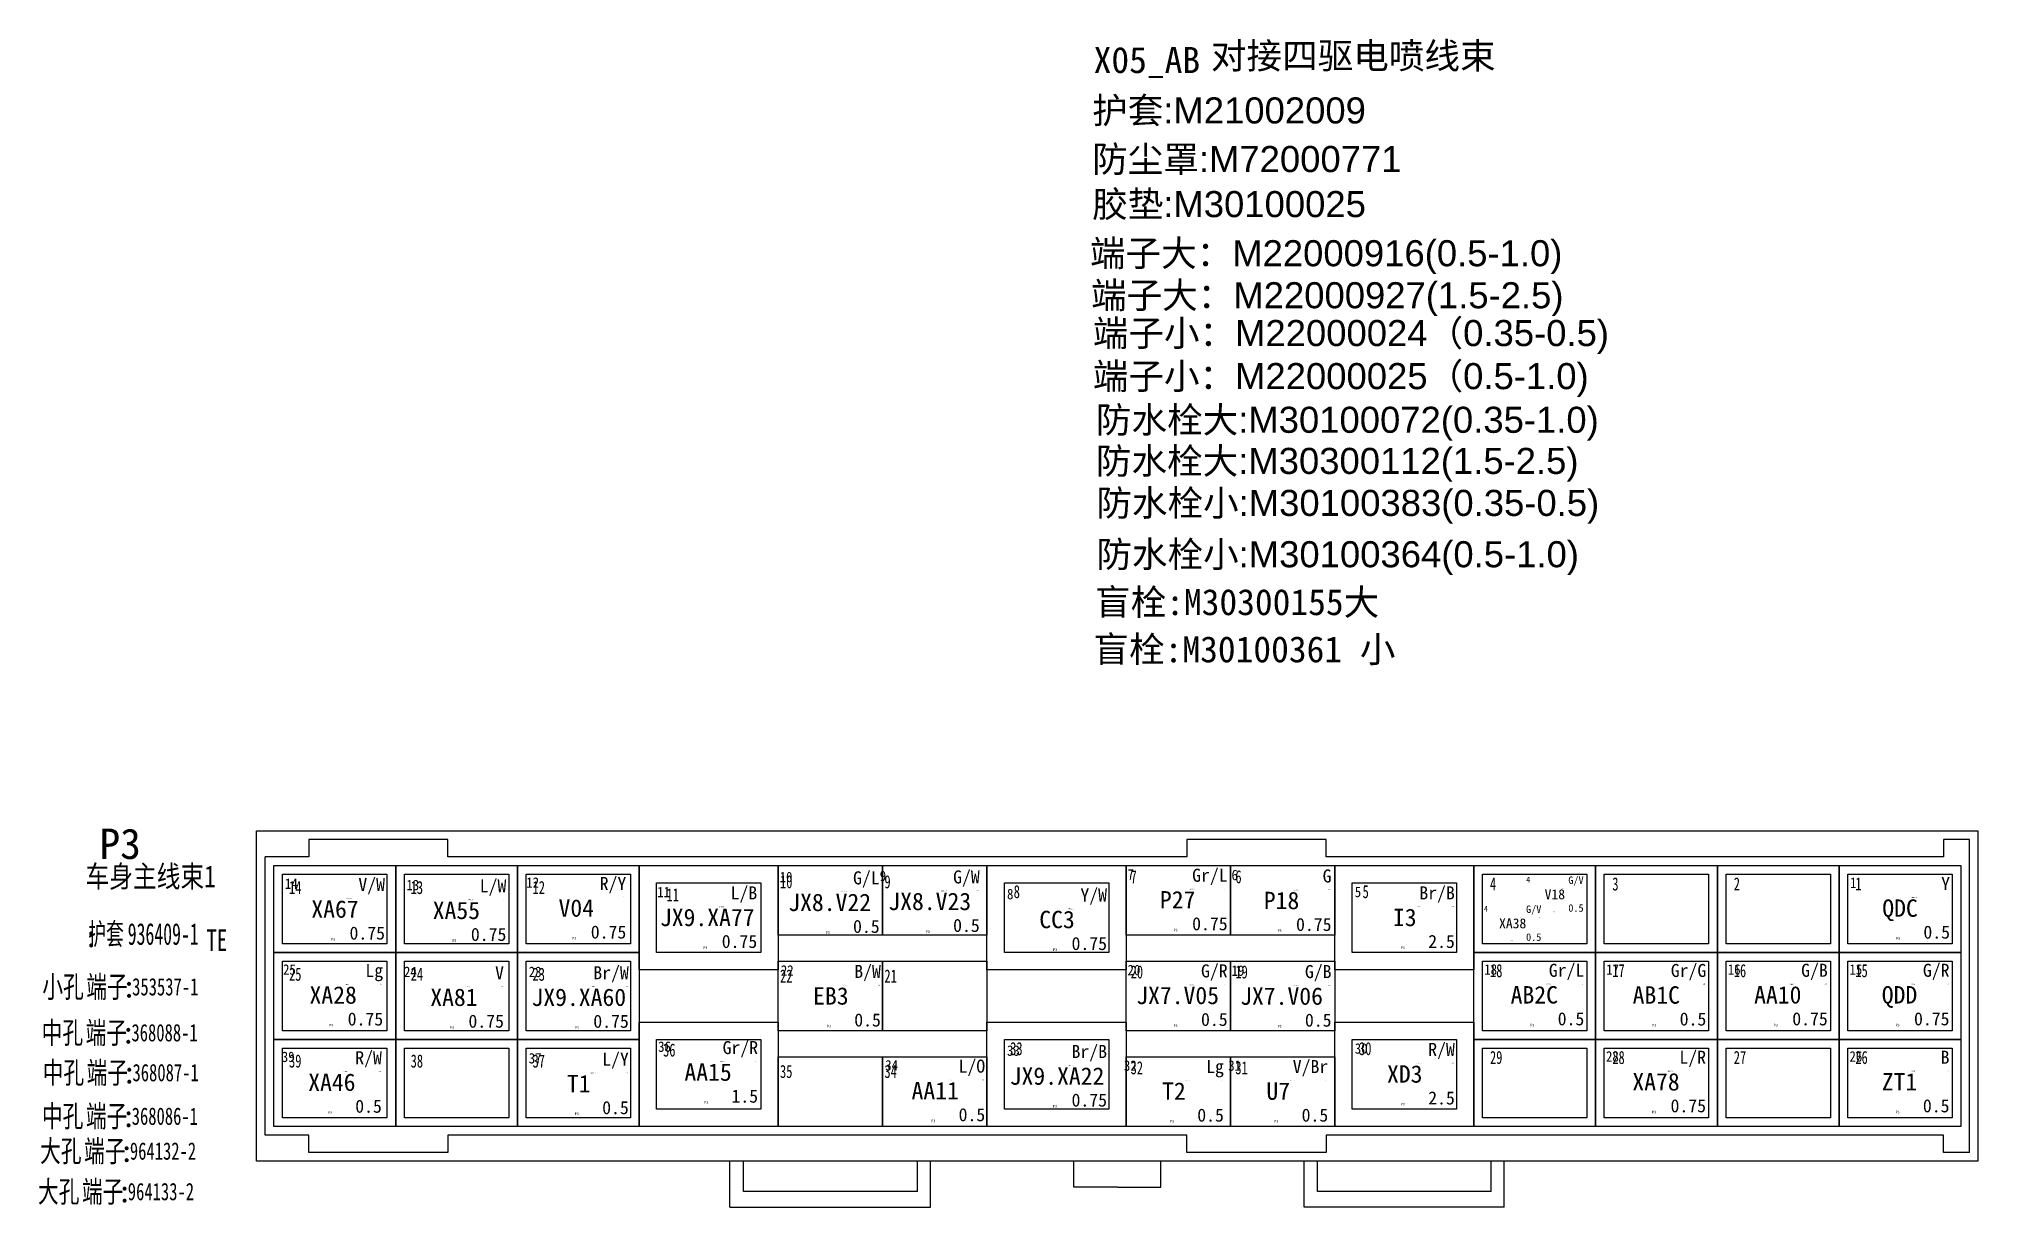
# Model space of a CAD drawing. Header units: millimetres. Extents: x -2653 to 6698, y -4403 to -42.
# Drawn here: x -438.9 to -215.9, y -1154.7 to -1020.3 of the extents above; entities that cross this region are included whole.
import ezdxf
from ezdxf.enums import TextEntityAlignment as Align

# ---------------------------------------------------------------- set-up
doc = ezdxf.new("R2010")
doc.units = ezdxf.units.MM
doc.header["$MEASUREMENT"] = 0
doc.linetypes.add('ACAD_ISO02W100', pattern=[15, 12, -3])
for name, color, linetype in [('文字', 3, 'Continuous'), ('轮廓线', 7, 'Continuous'), ('连接器-供应商', 43, 'Continuous'), ('连接器-功能', 63, 'Continuous'), ('连接器-名称', 53, 'Continuous'), ('连接器-编码', 52, 'Continuous'), ('附件-供应商', 43, 'Continuous'), ('附件-名称', 53, 'Continuous'), ('附件-数量', 21, 'Continuous'), ('附件-编码', 52, 'Continuous')]:
    doc.layers.add(name, color=color, linetype=linetype)
for name, color, linetype, plot in [('连接器-不打印', 1, 'Continuous', False), ('连接器-位置', 12, 'Continuous', False), ('附件-不打印', 2, 'Continuous', False), ('隐藏-剥皮长度', 2, 'Continuous', False), ('隐藏-加余量', 1, 'Continuous', False), ('隐藏-备注', 1, 'Continuous', False), ('隐藏-孔位', 1, 'Continuous', False), ('隐藏-对应端子', 2, 'Continuous', False), ('隐藏-规格', 1, 'Continuous', False), ('隐藏-辅助信息', 3, 'Continuous', False), ('隐藏-防水栓', 2, 'Continuous', False)]:
    doc.layers.add(name, color=color, linetype=linetype, plot=plot)
doc.styles.add('CL', font='', dxfattribs={"height": 2})
doc.styles.add('华晨研发标注', font='arial.ttf', dxfattribs={"height": 3})
doc.styles.add('灯泡', font='', dxfattribs={"width": 0.7})
doc.styles.get('CL').set_extended_font_data('SimSun')
doc.styles.get('灯泡').set_extended_font_data('NSimSun')

msp = doc.modelspace()

# ---------------------------------------------------------------- texts
at = {"color": 0, "style": '华晨研发标注'}
for s, p in [('护套:M21002009', (-317.76, -1030.06)), ('防尘罩:M72000771', (-317.76, -1035.65)), ('胶垫:M30100025', (-317.76, -1040.83)), ('端子大：M22000916(0.5-1.0)', (-318.02, -1046.48)), ('端子大：M22000927(1.5-2.5)', (-317.89, -1051.31)), ('端子小：M22000024（0.35-0.5)', (-317.69, -1055.66)), ('端子小：M22000025（0.5-1.0)', (-317.69, -1060.61))]:
    msp.add_text(s, height=3, dxfattribs=at).set_placement(p)
at = {"color": 0, "char_height": 3, "attachment_point": 1, "style": '华晨研发标注'}
for s, insert, width in [('{\\fSimSun|b1|i0|c134|p2;X05_AB}', (-317.59, -1021.26), 12.0793), ('{\\fSimSun|b0|i0|c134|p2;对接四驱电喷线束}', (-304.1, -1020.77), 51.3489), ('{\\fSimSun|b0|i0|c134|p2;防水栓大}:M30100072(0.35-1.0)', (-317.33, -1062.63), 68.4954), ('{\\fSimSun|b0|i0|c134|p2;防水栓大}:M30300112(1.5-2.5)', (-317.33, -1067.36), 69.6954), ('{\\fSimSun|b0|i0|c134|p2;防水栓小}:M30100383(0.35-0.5)', (-317.28, -1072.19), 68.3863), ('{\\fSimSun|b0|i0|c134|p2;防水栓小}:M30100364(0.5-1.0)', (-317.28, -1078.09), 60.3131), ('{\\fSimSun|b0|i0|c134|p2;\\C1;盲栓:M30300155大}', (-317.43, -1083.59), 55.731), ('{\\fSimSun|b0|i0|c134|p2;盲栓:M30100361 小}', (-317.61, -1089.02), 55.731)]:
    msp.add_mtext(s, dxfattribs=dict(at, insert=insert, width=width))
at = {"layer": '文字', "color": 4, "linetype": 'ACAD_ISO02W100', "lineweight": 13, "ltscale": 0.13, "style": '灯泡', "width": 0.7}
msp.add_text('TE', height=2.5, dxfattribs=at).set_placement((-419.61, -1125.21))

# ---------------------------------------------------------------- blocks, each defined once
blk = doc.blocks.new('连接器')
at = {"layer": '文字', "style": 'CL'}
blk.add_text(':', height=2.5, dxfattribs=at).set_placement((-3.93, -4.36), align=Align.MIDDLE_CENTER)
at = {"layer": '连接器-不打印', "color": 2, "style": 'CL', "width": 0.6, "flags": 5}
for tag, p in [('供方编码', (-7.19, -6.29)), ('数量', (-5.12, -5.84))]:
    blk.add_attdef(tag, text='', height=0.2, dxfattribs=at).set_placement(p, align=Align.MIDDLE_LEFT)
at = {"layer": '连接器-不打印', "color": 3, "style": 'CL', "width": 0.6, "flags": 5}
for tag, p in [('工位', (-7.19, -5.84)), ('规格', (-2.94, -5.84))]:
    blk.add_attdef(tag, text='', height=0.2, dxfattribs=at).set_placement(p, align=Align.MIDDLE_LEFT)
at = {"layer": '连接器-不打印', "color": 1, "style": 'CL', "width": 0.6, "flags": 5}
for tag, p in [('选项', (-7.19, -6.06)), ('备注', (-2.94, -6.06))]:
    blk.add_attdef(tag, text='', height=0.2, dxfattribs=at).set_placement(p, align=Align.MIDDLE_LEFT)
at = {"layer": '连接器-不打印', "color": 1, "style": 'CL', "width": 0.6, "flags": 1}
for tag, p in [('加余量', (-4.97, -6.06)), ('单位', (-4.97, -6.29)), ('自带线', (-2.77, -6.29))]:
    blk.add_attdef(tag, text='', height=0.2, dxfattribs=at).set_placement(p, align=Align.MIDDLE_CENTER)
at = {"layer": '连接器-位置', "color": 1, "style": 'CL', "flags": 4}
blk.add_attdef('位置', text='', height=3.5, dxfattribs=at).set_placement((-4.41, 2.42), align=Align.MIDDLE_CENTER)
at = {"layer": '连接器-供应商', "color": 3, "style": 'CL', "width": 0.6, "flags": 4}
blk.add_attdef('供应商', text='', height=2.5, dxfattribs=at).set_placement((-16.81, -4.38), align=Align.MIDDLE_RIGHT)
at = {"layer": '连接器-功能', "color": 3, "style": 'CL', "width": 0.8, "flags": 4}
blk.add_attdef('功能', text='', height=2.5, dxfattribs=at).set_placement((-4.34, -1.26), align=Align.MIDDLE_CENTER)
at = {"layer": '连接器-名称', "color": 3, "style": 'CL', "width": 0.6, "flags": 4}
blk.add_attdef('名称', text='', height=2.5, dxfattribs=at).set_placement((-4.1, -4.36), align=Align.MIDDLE_RIGHT)
at = {"layer": '连接器-编码', "color": 2, "style": 'CL', "width": 0.6, "flags": 4}
blk.add_attdef('编码', text='', height=2.5, dxfattribs=at).set_placement((-3.66, -4.36), align=Align.MIDDLE_LEFT)
blk = doc.blocks.new('附件')
at = {"layer": '文字', "color": 3, "style": 'CL'}
blk.add_text(':', height=2.5, dxfattribs=at).set_placement((-3.79, -0.38), align=Align.MIDDLE_CENTER)
at = {"layer": '附件-不打印', "color": 3, "style": 'CL', "width": 0.7, "flags": 5}
for tag, p in [('供方编码', (-8.49, -1.62)), ('范围', (-8.49, -1.32)), ('工位', (-6.9, -1.32)), ('位置', (-5.31, -1.32))]:
    blk.add_attdef(tag, text='', height=0.2, dxfattribs=at).set_placement(p, align=Align.MIDDLE_CENTER)
at = {"layer": '附件-不打印', "color": 1, "style": 'CL'}
for tag, width, flags, p in [('选项', 0.7, 13, (-6.9, -1.62)), ('备注', 0.7, 5, (-5.31, -1.62)), ('规格', 0.7, 5, (-3.72, -1.62)), ('单位', 0.6, 1, (-3.72, -1.32))]:
    blk.add_attdef(tag, text='', height=0.2, dxfattribs=dict(at, width=width, flags=flags)).set_placement(p, align=Align.MIDDLE_CENTER)
at = {"layer": '附件-供应商', "color": 3, "style": 'CL', "width": 0.7, "flags": 8}
blk.add_attdef('供应商', text='', height=2.5, dxfattribs=at).set_placement((-13.4, -0.42), align=Align.MIDDLE_RIGHT)
at = {"layer": '附件-名称', "color": 3, "style": 'CL', "width": 0.7, "flags": 4}
blk.add_attdef('名称', text='', height=2.5, dxfattribs=at).set_placement((-3.92, -0.38), align=Align.MIDDLE_RIGHT)
at = {"layer": '附件-数量', "color": 2, "style": 'CL', "width": 0.7, "flags": 2}
blk.add_attdef('*', text='', height=1, dxfattribs=at).set_placement((15.72, -0.38), align=Align.MIDDLE_CENTER)
at = {"layer": '附件-数量', "color": 2, "style": 'CL', "width": 0.7, "flags": 4}
blk.add_attdef('数量', text='', height=1.2, dxfattribs=at).set_placement((16.07, -0.38), align=Align.MIDDLE_LEFT)
at = {"layer": '附件-编码', "color": 2, "style": 'CL', "width": 0.7, "flags": 4}
blk.add_attdef('编码', text='', height=2.5, dxfattribs=at).set_placement((-3.65, -0.38), align=Align.MIDDLE_LEFT)
blk = doc.blocks.new('电线2')
at = {"layer": '轮廓线', "color": 7, "style": 'CL', "flags": 4}
for tag, p in [('颜色', (5.88, 2.8)), ('线径', (5.88, -2.78))]:
    blk.add_attdef(tag, text='', height=1.5, dxfattribs=at).set_placement(p, align=Align.MIDDLE_RIGHT)
blk.add_attdef('线号', text='', height=2, dxfattribs=at).set_placement((0.13, -0.02), align=Align.MIDDLE_CENTER)
at = {"layer": '隐藏-剥皮长度', "color": 2, "style": 'CL', "width": 0.9, "flags": 4}
blk.add_attdef('剥皮', text='', height=0.1, dxfattribs=at).set_placement((5.74, 1.22), align=Align.MIDDLE_RIGHT)
at = {"layer": '隐藏-加余量', "color": 1, "style": 'CL', "width": 0.9, "flags": 4}
blk.add_attdef('加余量', text='', height=0.1, dxfattribs=at).set_placement((5.74, 1.36), align=Align.MIDDLE_RIGHT)
at = {"layer": '隐藏-备注', "color": 1, "style": 'CL', "width": 0.9, "flags": 5}
blk.add_attdef('备注', text='', height=0.1, dxfattribs=at).set_placement((3.7, -1.38), align=Align.MIDDLE_CENTER)
at = {"layer": '隐藏-孔位', "color": 6, "style": 'CL', "width": 0.9, "flags": 4}
blk.add_attdef('孔位', text='', height=1.2, dxfattribs=at).set_placement((-5.62, 2.91), align=Align.MIDDLE_LEFT)
at = {"layer": '隐藏-对应端子', "color": 2, "style": 'CL', "width": 0.9, "flags": 4}
blk.add_attdef('对应簧片', text='', height=0.1, dxfattribs=at).set_placement((2.06, 1.21), align=Align.MIDDLE_RIGHT)
at = {"layer": '隐藏-规格', "color": 1, "style": 'CL', "width": 0.9, "flags": 5}
blk.add_attdef('规格', text='', height=0.2, dxfattribs=at).set_placement((5.74, -1.39), align=Align.MIDDLE_RIGHT)
at = {"layer": '隐藏-辅助信息', "color": 3, "style": 'CL', "width": 0.9, "flags": 5}
for tag, p in [('供方编码', (3.7, 1.24)), ('编码', (3.7, 1.37))]:
    blk.add_attdef(tag, text='', height=0.1, dxfattribs=at).set_placement(p, align=Align.MIDDLE_CENTER)
at = {"layer": '隐藏-辅助信息', "color": 2, "style": 'CL', "width": 0.9, "flags": 5}
for tag, p in [('辅助', (3.7, 1.51)), ('标识管', (3.7, -1.14))]:
    blk.add_attdef(tag, text='', height=0.1, dxfattribs=at).set_placement(p, align=Align.MIDDLE_CENTER)
at = {"layer": '隐藏-辅助信息', "color": 3, "style": 'CL', "width": 0.9, "flags": 5}
for tag, p in [('线种', (2.06, -1.26)), ('工位', (2.06, -1.38))]:
    blk.add_attdef(tag, text='', height=0.1, dxfattribs=at).set_placement(p, align=Align.MIDDLE_RIGHT)
at = {"layer": '隐藏-辅助信息', "color": 1, "style": 'CL', "width": 0.9, "flags": 5}
blk.add_attdef('选项', text='', height=0.1, dxfattribs=at).set_placement((3.7, -1.26), align=Align.MIDDLE_CENTER)
at = {"layer": '隐藏-辅助信息', "color": 4, "style": 'CL', "width": 0.9, "flags": 4}
blk.add_attdef('位置', text='', height=0.3, dxfattribs=at).set_placement((-0.09, -3.49), align=Align.MIDDLE_CENTER)
at = {"layer": '隐藏-防水栓', "color": 2, "style": 'CL', "width": 0.9, "flags": 4}
blk.add_attdef('防水栓', text='', height=0.1, dxfattribs=at).set_placement((2.06, 1.36), align=Align.MIDDLE_RIGHT)
blk = doc.blocks.new('936409-1（出线）')
at = {"lineweight": -3}
for p, q in [((-75.42, 71.89), (122.58, 71.89)), ((-75.42, 33.89), (-75.42, 71.89)), ((122.58, 33.89), (122.58, 71.89)), ((-53.42, 70.89), (-69.42, 70.89)), ((-69.42, 70.89), (-69.42, 68.89)), ((-53.42, 68.89), (-53.42, 70.89)), ((47.58, 70.89), (31.58, 70.89)), ((31.58, 70.89), (31.58, 68.89)), ((47.58, 68.89), (47.58, 70.89)), ((121.58, 70.89), (118.58, 70.89)), ((118.58, 70.89), (118.58, 68.89)), ((121.58, 34.9), (121.58, 70.89)), ((-74.42, 36.89), (-74.42, 68.89)), ((-69.42, 68.89), (-74.42, 68.89)), ((31.58, 68.89), (-53.42, 68.89)), ((118.58, 68.89), (47.58, 68.89)), ((-69.42, 36.89), (-74.42, 36.89)), ((-69.42, 34.89), (-69.42, 36.89)), ((-52.42, 36.89), (-53.42, 36.89)), ((-53.42, 36.89), (-53.42, 34.89)), ((31.58, 36.89), (-52.42, 36.89)), ((31.58, 34.89), (31.58, 36.89)), ((118.58, 36.9), (47.58, 36.89)), ((47.58, 36.89), (47.58, 34.89)), ((118.58, 34.9), (118.58, 36.9)), ((122.58, 33.89), (-75.42, 33.89)), ((-53.42, 34.89), (-69.42, 34.89)), ((-21, 28.61), (-21, 33.89)), ((-19.42, 30.43), (-19.42, 33.89)), ((0.58, 30.43), (0.58, 33.89)), ((2.08, 28.61), (2.08, 33.89)), ((18.58, 30.93), (18.58, 33.89)), ((28.58, 30.93), (28.58, 33.89)), ((47.58, 34.89), (31.58, 34.89)), ((45.08, 28.61), (45.08, 33.89)), ((46.58, 30.43), (46.58, 33.89)), ((66.58, 30.43), (66.58, 33.89)), ((68.08, 28.61), (68.08, 33.89)), ((121.58, 34.9), (118.58, 34.9)), ((0.58, 30.43), (-19.42, 30.43)), ((23.58, 30.93), (18.58, 30.93)), ((23.58, 30.93), (28.58, 30.93)), ((66.58, 30.43), (46.58, 30.43)), ((-21, 28.61), (2.08, 28.61)), ((68.08, 28.61), (45.08, 28.61))]:
    blk.add_line(p, q, dxfattribs=at)
for points in [[(-59.42, 57.89), (-73.42, 57.89), (-73.42, 67.89), (-59.42, 67.89)], [(-45.42, 57.89), (-59.42, 57.89), (-59.42, 67.89), (-45.42, 67.89)], [(-31.42, 57.89), (-45.42, 57.89), (-45.42, 67.89), (-31.42, 67.89)], [(-15.42, 55.89), (-31.42, 55.89), (-31.42, 67.89), (-15.42, 67.89)], [(-3.42, 59.89), (-15.42, 59.89), (-15.42, 67.89), (-3.42, 67.89)], [(8.58, 59.89), (-3.42, 59.89), (-3.42, 67.89), (8.58, 67.89)], [(24.58, 55.89), (8.58, 55.89), (8.58, 67.89), (24.58, 67.89)], [(36.58, 59.89), (24.58, 59.89), (24.58, 67.89), (36.58, 67.89)], [(48.58, 59.89), (36.58, 59.89), (36.58, 67.89), (48.58, 67.89)], [(64.58, 55.89), (48.58, 55.89), (48.58, 67.89), (64.58, 67.89)], [(78.58, 57.89), (64.58, 57.89), (64.58, 67.89), (78.58, 67.89)], [(92.58, 57.89), (78.58, 57.89), (78.58, 67.89), (92.58, 67.89)], [(106.58, 57.89), (92.58, 57.89), (92.58, 67.89), (106.58, 67.89)], [(120.58, 57.89), (106.58, 57.89), (106.58, 67.89), (120.58, 67.89)], [(-60.42, 58.89), (-72.42, 58.89), (-72.42, 66.89), (-60.42, 66.89)], [(-46.42, 58.89), (-58.42, 58.89), (-58.42, 66.89), (-46.42, 66.89)], [(-32.42, 58.89), (-44.42, 58.89), (-44.42, 66.89), (-32.42, 66.89)], [(-17.42, 57.89), (-29.42, 57.89), (-29.42, 65.89), (-17.42, 65.89)], [(22.58, 57.89), (10.58, 57.89), (10.58, 65.89), (22.58, 65.89)], [(62.58, 57.89), (50.58, 57.89), (50.58, 65.89), (62.58, 65.89)], [(77.58, 58.89), (65.58, 58.89), (65.58, 66.89), (77.58, 66.89)], [(91.58, 58.89), (79.58, 58.89), (79.58, 66.89), (91.58, 66.89)], [(105.58, 58.89), (93.58, 58.89), (93.58, 66.89), (105.58, 66.89)], [(119.58, 58.89), (107.58, 58.89), (107.58, 66.89), (119.58, 66.89)], [(-59.42, 47.89), (-73.42, 47.89), (-73.42, 57.89), (-59.42, 57.89)], [(-60.42, 48.89), (-72.42, 48.89), (-72.42, 56.89), (-60.42, 56.89)], [(-45.42, 47.89), (-59.42, 47.89), (-59.42, 57.89), (-45.42, 57.89)], [(-46.42, 48.89), (-58.42, 48.89), (-58.42, 56.89), (-46.42, 56.89)], [(-31.42, 47.89), (-45.42, 47.89), (-45.42, 57.89), (-31.42, 57.89)], [(-32.42, 48.89), (-44.42, 48.89), (-44.42, 56.89), (-32.42, 56.89)], [(-3.42, 48.89), (-15.42, 48.89), (-15.42, 56.89), (-3.42, 56.89)], [(8.58, 48.89), (-3.42, 48.89), (-3.42, 56.89), (8.58, 56.89)], [(36.58, 48.89), (24.58, 48.89), (24.58, 56.89), (36.58, 56.89)], [(48.58, 48.89), (36.58, 48.89), (36.58, 56.89), (48.58, 56.89)], [(78.58, 47.89), (64.58, 47.89), (64.58, 57.89), (78.58, 57.89)], [(77.58, 48.89), (65.58, 48.89), (65.58, 56.89), (77.58, 56.89)], [(92.58, 47.89), (78.58, 47.89), (78.58, 57.89), (92.58, 57.89)], [(91.58, 48.89), (79.58, 48.89), (79.58, 56.89), (91.58, 56.89)], [(106.58, 47.89), (92.58, 47.89), (92.58, 57.89), (106.58, 57.89)], [(105.58, 48.89), (93.58, 48.89), (93.58, 56.89), (105.58, 56.89)], [(120.58, 47.89), (106.58, 47.89), (106.58, 57.89), (120.58, 57.89)], [(119.58, 48.89), (107.58, 48.89), (107.58, 56.89), (119.58, 56.89)], [(-15.42, 37.89), (-31.42, 37.89), (-31.42, 49.89), (-15.42, 49.89)], [(24.58, 37.89), (8.58, 37.89), (8.58, 49.89), (24.58, 49.89)], [(64.58, 37.89), (48.58, 37.89), (48.58, 49.89), (64.58, 49.89)], [(-59.42, 37.89), (-73.42, 37.89), (-73.42, 47.89), (-59.42, 47.89)], [(-60.42, 38.89), (-72.42, 38.89), (-72.42, 46.89), (-60.42, 46.89)], [(-45.42, 37.89), (-59.42, 37.89), (-59.42, 47.89), (-45.42, 47.89)], [(-46.42, 38.89), (-58.42, 38.89), (-58.42, 46.89), (-46.42, 46.89)], [(-31.42, 37.89), (-45.42, 37.89), (-45.42, 47.89), (-31.42, 47.89)], [(-32.42, 38.89), (-44.42, 38.89), (-44.42, 46.89), (-32.42, 46.89)], [(-17.42, 39.89), (-29.42, 39.89), (-29.42, 47.89), (-17.42, 47.89)], [(22.58, 39.89), (10.58, 39.89), (10.58, 47.89), (22.58, 47.89)], [(62.58, 39.89), (50.58, 39.89), (50.58, 47.89), (62.58, 47.89)], [(78.58, 37.89), (64.58, 37.89), (64.58, 47.89), (78.58, 47.89)], [(77.58, 38.89), (65.58, 38.89), (65.58, 46.89), (77.58, 46.89)], [(92.58, 37.89), (78.58, 37.89), (78.58, 47.89), (92.58, 47.89)], [(91.58, 38.89), (79.58, 38.89), (79.58, 46.89), (91.58, 46.89)], [(106.58, 37.89), (92.58, 37.89), (92.58, 47.89), (106.58, 47.89)], [(105.58, 38.89), (93.58, 38.89), (93.58, 46.89), (105.58, 46.89)], [(120.58, 37.89), (106.58, 37.89), (106.58, 47.89), (120.58, 47.89)], [(119.58, 38.89), (107.58, 38.89), (107.58, 46.89), (119.58, 46.89)], [(-3.42, 37.89), (-15.42, 37.89), (-15.42, 45.89), (-3.42, 45.89)], [(8.58, 37.89), (-3.42, 37.89), (-3.42, 45.89), (8.58, 45.89)], [(36.58, 37.89), (24.58, 37.89), (24.58, 45.89), (36.58, 45.89)], [(48.58, 37.89), (36.58, 37.89), (36.58, 45.89), (48.58, 45.89)]]:
    blk.add_lwpolyline(points, close=True, dxfattribs=at)
at = {"lineweight": -3, "char_height": 1.5, "attachment_point": 1, "style": '灯泡'}
for s, insert, width in [('7', (25.1, 67.36), 4.3983), ('6', (37.15, 67.36), 3.6289), ('14', (-71.69, 66.12), 1.0619), ('13', (-57.7, 66.12), 3.3422), ('12', (-43.68, 66.12), 1.9041), ('11', (-28.27, 65.28), 1.0619), ('10', (-15.22, 66.78), 1.0619), ('9', (-3.21, 66.78), 1.0619), ('8', (11.66, 65.65), 1.0619), ('5', (51.78, 65.65), 11.6046), ('4', (66.43, 66.53), 1.0619), ('3', (80.5, 66.53), 1.0619), ('2', (94.47, 66.53), 1.0619), ('1', (108.45, 66.53), 1.0619), ('25', (-71.69, 56.15), 1.0619), ('24', (-57.7, 56.15), 1.0619), ('23', (-43.68, 56.15), 5.2071), ('22', (-15.22, 55.94), 1.0619), ('21', (-3.21, 55.94), 1.0619), ('20', (25.1, 56.41), 1.0619), ('19', (37.15, 56.41), 4.3624), ('18', (66.43, 56.56), 6.2781), ('17', (80.5, 56.56), 3.5129), ('16', (94.47, 56.56), 1.0619), ('15', (108.45, 56.56), 1.0619), ('36', (-28.67, 47.43), 1.0619), ('33', (11.25, 47.6), 1.0619), ('30', (51.37, 47.6), 1.0619), ('39', (-71.69, 46.17), 1.0619), ('38', (-57.7, 46.17), 1.0619), ('37', (-43.68, 46.17), 1.0619), ('35', (-15.22, 44.97), 1.0619), ('34', (-3.21, 44.97), 1.0619), ('32', (25.1, 45.39), 1.0619), ('31', (37.15, 45.39), 1.0619), ('29', (66.43, 46.58), 1.0619), ('28', (80.5, 46.58), 1.0619), ('27', (94.47, 46.58), 1.0619), ('26', (108.45, 46.58), 1.0619)]:
    blk.add_mtext(s, dxfattribs=dict(at, insert=insert, width=width))

# ---------------------------------------------------------------- block references
at = {"lineweight": -3}
ref = msp.add_blockref('连接器', (-428.95, -1119.16), dxfattribs=at)
ref.add_attrib('位置', 'P3', dxfattribs={"layer": '连接器-位置', "color": 1, "height": 3.5, "style": 'CL', "flags": 8}).set_placement((-429.55, -1112.88), align=Align.MIDDLE_CENTER)
ref.add_attrib('功能', '车身主线束1', dxfattribs={"layer": '连接器-功能', "color": 3, "height": 2.5, "style": 'CL', "width": 0.8, "flags": 8}).set_placement((-433.53, -1116.63), align=Align.MIDDLE_LEFT)
ref.add_attrib('名称', '护套', dxfattribs={"layer": '连接器-名称', "color": 3, "height": 2.5, "style": 'CL', "width": 0.6, "flags": 8}).set_placement((-429.12, -1123.25), align=Align.MIDDLE_RIGHT)
ref.add_attrib('编码', '936409-1', dxfattribs={"layer": '连接器-编码', "color": 2, "height": 2.5, "style": 'CL', "width": 0.6}).set_placement((-428.68, -1123.25), align=Align.MIDDLE_LEFT)
msp.add_blockref('936409-1（出线）', (-338.44, -1183.28), dxfattribs=at)
ref = msp.add_blockref('电线2', (-404.97, -1120.38), dxfattribs=at)
ref.add_attrib('线号', 'XA67', dxfattribs={"layer": '轮廓线', "color": 7, "height": 2, "style": 'CL'}).set_placement((-404.84, -1120.39), align=Align.MIDDLE_CENTER)
ref.add_attrib('线径', '0.75', dxfattribs={"layer": '轮廓线', "color": 7, "height": 1.5, "style": 'CL'}).set_placement((-399.09, -1123.15), align=Align.MIDDLE_RIGHT)
ref.add_attrib('颜色', 'V/W', dxfattribs={"layer": '轮廓线', "color": 7, "height": 1.5, "style": 'CL'}).set_placement((-399.09, -1117.57), align=Align.MIDDLE_RIGHT)
ref.add_attrib('孔位', '14', dxfattribs={"layer": '隐藏-孔位', "color": 6, "height": 1.2, "style": 'CL', "width": 0.9}).set_placement((-410.6, -1117.47), align=Align.MIDDLE_LEFT)
ref.add_attrib('剥皮', '4.0', dxfattribs={"layer": '隐藏-剥皮长度', "color": 2, "height": 0.1, "style": 'CL', "width": 0.9}).set_placement((-399.23, -1119.15), align=Align.MIDDLE_RIGHT)
ref.add_attrib('对应簧片', '368088-1', dxfattribs={"layer": '隐藏-对应端子', "color": 2, "height": 0.1, "style": 'CL', "width": 0.9}).set_placement((-402.92, -1119.17), align=Align.MIDDLE_RIGHT)
ref.add_attrib('位置', 'P3', dxfattribs={"layer": '隐藏-辅助信息', "color": 4, "height": 0.3, "style": 'CL', "width": 0.9}).set_placement((-405.06, -1123.87), align=Align.MIDDLE_CENTER)
ref = msp.add_blockref('电线2', (-391, -1120.52), dxfattribs=at)
ref.add_attrib('线号', 'XA55', dxfattribs={"layer": '轮廓线', "color": 7, "height": 2, "style": 'CL'}).set_placement((-390.88, -1120.54), align=Align.MIDDLE_CENTER)
ref.add_attrib('线径', '0.75', dxfattribs={"layer": '轮廓线', "color": 7, "height": 1.5, "style": 'CL'}).set_placement((-385.13, -1123.3), align=Align.MIDDLE_RIGHT)
ref.add_attrib('颜色', 'L/W', dxfattribs={"layer": '轮廓线', "color": 7, "height": 1.5, "style": 'CL'}).set_placement((-385.13, -1117.72), align=Align.MIDDLE_RIGHT)
ref.add_attrib('孔位', '13', dxfattribs={"layer": '隐藏-孔位', "color": 6, "height": 1.2, "style": 'CL', "width": 0.9}).set_placement((-396.63, -1117.62), align=Align.MIDDLE_LEFT)
ref.add_attrib('剥皮', '4.0', dxfattribs={"layer": '隐藏-剥皮长度', "color": 2, "height": 0.1, "style": 'CL', "width": 0.9}).set_placement((-385.26, -1119.3), align=Align.MIDDLE_RIGHT)
ref.add_attrib('对应簧片', '368088-1', dxfattribs={"layer": '隐藏-对应端子', "color": 2, "height": 0.1, "style": 'CL', "width": 0.9}).set_placement((-388.95, -1119.32), align=Align.MIDDLE_RIGHT)
ref.add_attrib('位置', 'P3', dxfattribs={"layer": '隐藏-辅助信息', "color": 4, "height": 0.3, "style": 'CL', "width": 0.9}).set_placement((-391.1, -1124.01), align=Align.MIDDLE_CENTER)
ref = msp.add_blockref('电线2', (-377.22, -1120.25), dxfattribs=at)
ref.add_attrib('线号', 'V04', dxfattribs={"layer": '轮廓线', "color": 7, "height": 2, "style": 'CL'}).set_placement((-377.09, -1120.27), align=Align.MIDDLE_CENTER)
ref.add_attrib('线径', '0.75', dxfattribs={"layer": '轮廓线', "color": 7, "height": 1.5, "style": 'CL'}).set_placement((-371.34, -1123.03), align=Align.MIDDLE_RIGHT)
ref.add_attrib('颜色', 'R/Y', dxfattribs={"layer": '轮廓线', "color": 7, "height": 1.5, "style": 'CL'}).set_placement((-371.34, -1117.45), align=Align.MIDDLE_RIGHT)
ref.add_attrib('孔位', '12', dxfattribs={"layer": '隐藏-孔位', "color": 6, "height": 1.2, "style": 'CL', "width": 0.9}).set_placement((-382.84, -1117.34), align=Align.MIDDLE_LEFT)
ref.add_attrib('剥皮', '4.0', dxfattribs={"layer": '隐藏-剥皮长度', "color": 2, "height": 0.1, "style": 'CL', "width": 0.9}).set_placement((-371.48, -1119.03), align=Align.MIDDLE_RIGHT)
ref.add_attrib('对应簧片', '368088-1', dxfattribs={"layer": '隐藏-对应端子', "color": 2, "height": 0.1, "style": 'CL', "width": 0.9}).set_placement((-375.16, -1119.04), align=Align.MIDDLE_RIGHT)
ref.add_attrib('位置', 'P3', dxfattribs={"layer": '隐藏-辅助信息', "color": 4, "height": 0.3, "style": 'CL', "width": 0.9}).set_placement((-377.31, -1123.74), align=Align.MIDDLE_CENTER)
ref = msp.add_blockref('电线2', (-348.08, -1119.6), dxfattribs=at)
ref.add_attrib('线号', 'JX8.V22', dxfattribs={"layer": '轮廓线', "color": 7, "height": 2, "style": 'CL'}).set_placement((-347.95, -1119.62), align=Align.MIDDLE_CENTER)
ref.add_attrib('线径', '0.5', dxfattribs={"layer": '轮廓线', "color": 7, "height": 1.5, "style": 'CL'}).set_placement((-342.2, -1122.38), align=Align.MIDDLE_RIGHT)
ref.add_attrib('颜色', 'G/L', dxfattribs={"layer": '轮廓线', "color": 7, "height": 1.5, "style": 'CL'}).set_placement((-342.2, -1116.8), align=Align.MIDDLE_RIGHT)
ref.add_attrib('孔位', '10', dxfattribs={"layer": '隐藏-孔位', "color": 6, "height": 1.2, "style": 'CL', "width": 0.9}).set_placement((-353.7, -1116.7), align=Align.MIDDLE_LEFT)
ref.add_attrib('剥皮', '4.0', dxfattribs={"layer": '隐藏-剥皮长度', "color": 2, "height": 0.1, "style": 'CL', "width": 0.9}).set_placement((-342.34, -1118.38), align=Align.MIDDLE_RIGHT)
ref.add_attrib('对应簧片', '353537-1', dxfattribs={"layer": '隐藏-对应端子', "color": 2, "height": 0.1, "style": 'CL', "width": 0.9}).set_placement((-346.02, -1118.39), align=Align.MIDDLE_RIGHT)
ref.add_attrib('位置', 'P3', dxfattribs={"layer": '隐藏-辅助信息', "color": 4, "height": 0.3, "style": 'CL', "width": 0.9}).set_placement((-348.17, -1123.09), align=Align.MIDDLE_CENTER)
ref = msp.add_blockref('电线2', (-336.56, -1119.5), dxfattribs=at)
ref.add_attrib('线号', 'JX8.V23', dxfattribs={"layer": '轮廓线', "color": 7, "height": 2, "style": 'CL'}).set_placement((-336.44, -1119.51), align=Align.MIDDLE_CENTER)
ref.add_attrib('线径', '0.5', dxfattribs={"layer": '轮廓线', "color": 7, "height": 1.5, "style": 'CL'}).set_placement((-330.69, -1122.27), align=Align.MIDDLE_RIGHT)
ref.add_attrib('颜色', 'G/W', dxfattribs={"layer": '轮廓线', "color": 7, "height": 1.5, "style": 'CL'}).set_placement((-330.69, -1116.69), align=Align.MIDDLE_RIGHT)
ref.add_attrib('孔位', '9', dxfattribs={"layer": '隐藏-孔位', "color": 6, "height": 1.2, "style": 'CL', "width": 0.9}).set_placement((-342.19, -1116.59), align=Align.MIDDLE_LEFT)
ref.add_attrib('剥皮', '4.0', dxfattribs={"layer": '隐藏-剥皮长度', "color": 2, "height": 0.1, "style": 'CL', "width": 0.9}).set_placement((-330.82, -1118.28), align=Align.MIDDLE_RIGHT)
ref.add_attrib('对应簧片', '353537-1', dxfattribs={"layer": '隐藏-对应端子', "color": 2, "height": 0.1, "style": 'CL', "width": 0.9}).set_placement((-334.51, -1118.29), align=Align.MIDDLE_RIGHT)
ref.add_attrib('位置', 'P3', dxfattribs={"layer": '隐藏-辅助信息', "color": 4, "height": 0.3, "style": 'CL', "width": 0.9}).set_placement((-336.66, -1122.99), align=Align.MIDDLE_CENTER)
ref = msp.add_blockref('电线2', (-308.06, -1119.31), dxfattribs=at)
ref.add_attrib('线号', 'P27', dxfattribs={"layer": '轮廓线', "color": 7, "height": 2, "style": 'CL'}).set_placement((-307.93, -1119.32), align=Align.MIDDLE_CENTER)
ref.add_attrib('线径', '0.75', dxfattribs={"layer": '轮廓线', "color": 7, "height": 1.5, "style": 'CL'}).set_placement((-302.18, -1122.08), align=Align.MIDDLE_RIGHT)
ref.add_attrib('颜色', 'Gr/L', dxfattribs={"layer": '轮廓线', "color": 7, "height": 1.5, "style": 'CL'}).set_placement((-302.18, -1116.5), align=Align.MIDDLE_RIGHT)
ref.add_attrib('孔位', '7', dxfattribs={"layer": '隐藏-孔位', "color": 6, "height": 1.2, "style": 'CL', "width": 0.9}).set_placement((-313.69, -1116.4), align=Align.MIDDLE_LEFT)
ref.add_attrib('剥皮', '4.0', dxfattribs={"layer": '隐藏-剥皮长度', "color": 2, "height": 0.1, "style": 'CL', "width": 0.9}).set_placement((-302.32, -1118.08), align=Align.MIDDLE_RIGHT)
ref.add_attrib('对应簧片', '353537-1', dxfattribs={"layer": '隐藏-对应端子', "color": 2, "height": 0.1, "style": 'CL', "width": 0.9}).set_placement((-306.01, -1118.1), align=Align.MIDDLE_RIGHT)
ref.add_attrib('位置', 'P3', dxfattribs={"layer": '隐藏-辅助信息', "color": 4, "height": 0.3, "style": 'CL', "width": 0.9}).set_placement((-308.16, -1122.8), align=Align.MIDDLE_CENTER)
ref = msp.add_blockref('电线2', (-296.11, -1119.38), dxfattribs=at)
ref.add_attrib('线号', 'P18', dxfattribs={"layer": '轮廓线', "color": 7, "height": 2, "style": 'CL'}).set_placement((-295.98, -1119.4), align=Align.MIDDLE_CENTER)
ref.add_attrib('线径', '0.75', dxfattribs={"layer": '轮廓线', "color": 7, "height": 1.5, "style": 'CL'}).set_placement((-290.23, -1122.16), align=Align.MIDDLE_RIGHT)
ref.add_attrib('颜色', 'G', dxfattribs={"layer": '轮廓线', "color": 7, "height": 1.5, "style": 'CL'}).set_placement((-290.23, -1116.58), align=Align.MIDDLE_RIGHT)
ref.add_attrib('孔位', '6', dxfattribs={"layer": '隐藏-孔位', "color": 6, "height": 1.2, "style": 'CL', "width": 0.9}).set_placement((-301.73, -1116.47), align=Align.MIDDLE_LEFT)
ref.add_attrib('剥皮', '4.0', dxfattribs={"layer": '隐藏-剥皮长度', "color": 2, "height": 0.1, "style": 'CL', "width": 0.9}).set_placement((-290.37, -1118.16), align=Align.MIDDLE_RIGHT)
ref.add_attrib('对应簧片', '353537-1', dxfattribs={"layer": '隐藏-对应端子', "color": 2, "height": 0.1, "style": 'CL', "width": 0.9}).set_placement((-294.05, -1118.17), align=Align.MIDDLE_RIGHT)
ref.add_attrib('位置', 'P3', dxfattribs={"layer": '隐藏-辅助信息', "color": 4, "height": 0.3, "style": 'CL', "width": 0.9}).set_placement((-296.2, -1122.87), align=Align.MIDDLE_CENTER)
at = {"lineweight": 0}
ref = msp.add_blockref('电线2', (-264.62, -1118.68), dxfattribs=dict(at, xscale=0.5747424464602773, yscale=0.5747424464602773, zscale=0.5747424464602773))
ref.add_attrib('线号', 'V18', dxfattribs={"layer": '轮廓线', "color": 7, "height": 1.149, "style": 'CL'}).set_placement((-264.55, -1118.69), align=Align.MIDDLE_CENTER)
ref.add_attrib('线径', '0.5', dxfattribs={"layer": '轮廓线', "color": 7, "height": 0.862, "style": 'CL'}).set_placement((-261.24, -1120.27), align=Align.MIDDLE_RIGHT)
ref.add_attrib('颜色', 'G/V', dxfattribs={"layer": '轮廓线', "color": 7, "height": 0.862, "style": 'CL'}).set_placement((-261.24, -1117.07), align=Align.MIDDLE_RIGHT)
ref.add_attrib('孔位', '4', dxfattribs={"layer": '隐藏-孔位', "color": 6, "height": 0.69, "style": 'CL', "width": 0.9}).set_placement((-267.85, -1117.01), align=Align.MIDDLE_LEFT)
ref.add_attrib('剥皮', '剥皮', dxfattribs={"layer": '隐藏-剥皮长度', "color": 2, "height": 0.0575, "style": 'CL', "width": 0.9}).set_placement((-261.32, -1117.98), align=Align.MIDDLE_RIGHT)
ref.add_attrib('对应簧片', '368087-1', dxfattribs={"layer": '隐藏-对应端子', "color": 2, "height": 0.0575, "style": 'CL', "width": 0.9}).set_placement((-263.44, -1117.98), align=Align.MIDDLE_RIGHT)
ref.add_attrib('位置', 'P3', dxfattribs={"layer": '隐藏-辅助信息', "color": 4, "height": 0.172, "style": 'CL', "width": 0.9}).set_placement((-264.67, -1120.68), align=Align.MIDDLE_CENTER)
ref = msp.add_blockref('电线2', (-224.98, -1120.27), dxfattribs=at)
ref.add_attrib('线号', 'QDC', dxfattribs={"layer": '轮廓线', "color": 7, "height": 2, "style": 'CL'}).set_placement((-224.85, -1120.28), align=Align.MIDDLE_CENTER)
ref.add_attrib('线径', '0.5', dxfattribs={"layer": '轮廓线', "color": 7, "height": 1.5, "style": 'CL'}).set_placement((-219.1, -1123.04), align=Align.MIDDLE_RIGHT)
ref.add_attrib('颜色', 'Y', dxfattribs={"layer": '轮廓线', "color": 7, "height": 1.5, "style": 'CL'}).set_placement((-219.1, -1117.46), align=Align.MIDDLE_RIGHT)
ref.add_attrib('孔位', '1', dxfattribs={"layer": '隐藏-孔位', "color": 6, "height": 1.2, "style": 'CL', "width": 0.9}).set_placement((-230.6, -1117.36), align=Align.MIDDLE_LEFT)
ref.add_attrib('剥皮', '剥皮', dxfattribs={"layer": '隐藏-剥皮长度', "color": 2, "height": 0.1, "style": 'CL', "width": 0.9}).set_placement((-219.23, -1119.05), align=Align.MIDDLE_RIGHT)
ref.add_attrib('对应簧片', '368088-1', dxfattribs={"layer": '隐藏-对应端子', "color": 2, "height": 0.1, "style": 'CL', "width": 0.9}).set_placement((-222.92, -1119.06), align=Align.MIDDLE_RIGHT)
ref.add_attrib('位置', 'P3', dxfattribs={"layer": '隐藏-辅助信息', "color": 4, "height": 0.3, "style": 'CL', "width": 0.9}).set_placement((-225.07, -1123.76), align=Align.MIDDLE_CENTER)
at = {"lineweight": -3}
ref = msp.add_blockref('电线2', (-362.16, -1121.34), dxfattribs=at)
ref.add_attrib('线号', 'JX9.XA77', dxfattribs={"layer": '轮廓线', "color": 7, "height": 2, "style": 'CL'}).set_placement((-362.03, -1121.35), align=Align.MIDDLE_CENTER)
ref.add_attrib('线径', '0.75', dxfattribs={"layer": '轮廓线', "color": 7, "height": 1.5, "style": 'CL'}).set_placement((-356.28, -1124.11), align=Align.MIDDLE_RIGHT)
ref.add_attrib('颜色', 'L/B', dxfattribs={"layer": '轮廓线', "color": 7, "height": 1.5, "style": 'CL'}).set_placement((-356.28, -1118.53), align=Align.MIDDLE_RIGHT)
ref.add_attrib('孔位', '11', dxfattribs={"layer": '隐藏-孔位', "color": 6, "height": 1.2, "style": 'CL', "width": 0.9}).set_placement((-367.78, -1118.43), align=Align.MIDDLE_LEFT)
ref.add_attrib('剥皮', '4.0', dxfattribs={"layer": '隐藏-剥皮长度', "color": 2, "height": 0.1, "style": 'CL', "width": 0.9}).set_placement((-356.41, -1120.12), align=Align.MIDDLE_RIGHT)
ref.add_attrib('对应簧片', '964132-2', dxfattribs={"layer": '隐藏-对应端子', "color": 2, "height": 0.1, "style": 'CL', "width": 0.9}).set_placement((-360.1, -1120.13), align=Align.MIDDLE_RIGHT)
ref.add_attrib('位置', 'P3', dxfattribs={"layer": '隐藏-辅助信息', "color": 4, "height": 0.3, "style": 'CL', "width": 0.9}).set_placement((-362.25, -1124.83), align=Align.MIDDLE_CENTER)
ref = msp.add_blockref('电线2', (-321.93, -1121.57), dxfattribs=at)
ref.add_attrib('线号', 'CC3', dxfattribs={"layer": '轮廓线', "color": 7, "height": 2, "style": 'CL'}).set_placement((-321.8, -1121.59), align=Align.MIDDLE_CENTER)
ref.add_attrib('线径', '0.75', dxfattribs={"layer": '轮廓线', "color": 7, "height": 1.5, "style": 'CL'}).set_placement((-316.05, -1124.35), align=Align.MIDDLE_RIGHT)
ref.add_attrib('颜色', 'Y/W', dxfattribs={"layer": '轮廓线', "color": 7, "height": 1.5, "style": 'CL'}).set_placement((-316.05, -1118.77), align=Align.MIDDLE_RIGHT)
ref.add_attrib('孔位', '8', dxfattribs={"layer": '隐藏-孔位', "color": 6, "height": 1.2, "style": 'CL', "width": 0.9}).set_placement((-327.55, -1118.66), align=Align.MIDDLE_LEFT)
ref.add_attrib('剥皮', '4.0', dxfattribs={"layer": '隐藏-剥皮长度', "color": 2, "height": 0.1, "style": 'CL', "width": 0.9}).set_placement((-316.18, -1120.35), align=Align.MIDDLE_RIGHT)
ref.add_attrib('对应簧片', '964132-2', dxfattribs={"layer": '隐藏-对应端子', "color": 2, "height": 0.1, "style": 'CL', "width": 0.9}).set_placement((-319.87, -1120.36), align=Align.MIDDLE_RIGHT)
ref.add_attrib('位置', 'P3', dxfattribs={"layer": '隐藏-辅助信息', "color": 4, "height": 0.3, "style": 'CL', "width": 0.9}).set_placement((-322.02, -1125.06), align=Align.MIDDLE_CENTER)
ref = msp.add_blockref('电线2', (-281.93, -1121.33), dxfattribs=at)
ref.add_attrib('线号', 'I3', dxfattribs={"layer": '轮廓线', "color": 7, "height": 2, "style": 'CL'}).set_placement((-281.81, -1121.35), align=Align.MIDDLE_CENTER)
ref.add_attrib('线径', '2.5', dxfattribs={"layer": '轮廓线', "color": 7, "height": 1.5, "style": 'CL'}).set_placement((-276.05, -1124.11), align=Align.MIDDLE_RIGHT)
ref.add_attrib('颜色', 'Br/B', dxfattribs={"layer": '轮廓线', "color": 7, "height": 1.5, "style": 'CL'}).set_placement((-276.05, -1118.53), align=Align.MIDDLE_RIGHT)
ref.add_attrib('孔位', '5', dxfattribs={"layer": '隐藏-孔位', "color": 6, "height": 1.2, "style": 'CL', "width": 0.9}).set_placement((-287.56, -1118.42), align=Align.MIDDLE_LEFT)
ref.add_attrib('剥皮', '4.0', dxfattribs={"layer": '隐藏-剥皮长度', "color": 2, "height": 0.1, "style": 'CL', "width": 0.9}).set_placement((-276.19, -1120.11), align=Align.MIDDLE_RIGHT)
ref.add_attrib('对应簧片', '964133-2', dxfattribs={"layer": '隐藏-对应端子', "color": 2, "height": 0.1, "style": 'CL', "width": 0.9}).set_placement((-279.88, -1120.12), align=Align.MIDDLE_RIGHT)
ref.add_attrib('位置', 'P3', dxfattribs={"layer": '隐藏-辅助信息', "color": 4, "height": 0.3, "style": 'CL', "width": 0.9}).set_placement((-282.03, -1124.82), align=Align.MIDDLE_CENTER)
at = {"lineweight": 0}
ref = msp.add_blockref('电线2', (-269.48, -1122.02), dxfattribs=dict(at, xscale=0.5747424464602773, yscale=0.5747424464602773, zscale=0.5747424464602773))
ref.add_attrib('线号', 'XA38', dxfattribs={"layer": '轮廓线', "color": 7, "height": 1.149, "style": 'CL'}).set_placement((-269.4, -1122.03), align=Align.MIDDLE_CENTER)
ref.add_attrib('线径', '0.5', dxfattribs={"layer": '轮廓线', "color": 7, "height": 0.862, "style": 'CL'}).set_placement((-266.1, -1123.62), align=Align.MIDDLE_RIGHT)
ref.add_attrib('颜色', 'G/V', dxfattribs={"layer": '轮廓线', "color": 7, "height": 0.862, "style": 'CL'}).set_placement((-266.1, -1120.41), align=Align.MIDDLE_RIGHT)
ref.add_attrib('孔位', '4', dxfattribs={"layer": '隐藏-孔位', "color": 6, "height": 0.69, "style": 'CL', "width": 0.9}).set_placement((-272.71, -1120.35), align=Align.MIDDLE_LEFT)
ref.add_attrib('剥皮', '剥皮', dxfattribs={"layer": '隐藏-剥皮长度', "color": 2, "height": 0.0575, "style": 'CL', "width": 0.9}).set_placement((-266.18, -1121.32), align=Align.MIDDLE_RIGHT)
ref.add_attrib('对应簧片', '368087-1', dxfattribs={"layer": '隐藏-对应端子', "color": 2, "height": 0.0575, "style": 'CL', "width": 0.9}).set_placement((-268.3, -1121.33), align=Align.MIDDLE_RIGHT)
ref.add_attrib('位置', 'P3', dxfattribs={"layer": '隐藏-辅助信息', "color": 4, "height": 0.172, "style": 'CL', "width": 0.9}).set_placement((-269.53, -1124.03), align=Align.MIDDLE_CENTER)
at = {"lineweight": -3}
ref = msp.add_blockref('附件', (-424.74, -1128.93), dxfattribs=at)
ref.add_attrib('名称', '端子', dxfattribs={"layer": '附件-名称', "color": 3, "height": 2.5, "style": 'CL', "width": 0.7, "flags": 8}).set_placement((-428.67, -1129.32), align=Align.MIDDLE_RIGHT)
ref.add_attrib('备注', '小孔', dxfattribs={"layer": '附件-不打印', "color": 1, "height": 2.5, "style": 'CL', "width": 0.7, "flags": 8}).set_placement((-433.73, -1130.57), align=Align.RIGHT)
ref.add_attrib('编码', '353537-1', dxfattribs={"layer": '附件-编码', "color": 2, "height": 2, "style": 'CL', "width": 0.7}).set_placement((-428.17, -1129.32), align=Align.MIDDLE_LEFT)
ref = msp.add_blockref('电线2', (-405.18, -1130.25), dxfattribs=at)
ref.add_attrib('线号', 'XA28', dxfattribs={"layer": '轮廓线', "color": 7, "height": 2, "style": 'CL'}).set_placement((-405.05, -1130.27), align=Align.MIDDLE_CENTER)
ref.add_attrib('线径', '0.75', dxfattribs={"layer": '轮廓线', "color": 7, "height": 1.5, "style": 'CL'}).set_placement((-399.3, -1133.03), align=Align.MIDDLE_RIGHT)
ref.add_attrib('颜色', 'Lg', dxfattribs={"layer": '轮廓线', "color": 7, "height": 1.5, "style": 'CL'}).set_placement((-399.3, -1127.45), align=Align.MIDDLE_RIGHT)
ref.add_attrib('孔位', '25', dxfattribs={"layer": '隐藏-孔位', "color": 6, "height": 1.2, "style": 'CL', "width": 0.9}).set_placement((-410.81, -1127.34), align=Align.MIDDLE_LEFT)
ref.add_attrib('剥皮', '4.0', dxfattribs={"layer": '隐藏-剥皮长度', "color": 2, "height": 0.1, "style": 'CL', "width": 0.9}).set_placement((-399.44, -1129.03), align=Align.MIDDLE_RIGHT)
ref.add_attrib('对应簧片', '368088-1', dxfattribs={"layer": '隐藏-对应端子', "color": 2, "height": 0.1, "style": 'CL', "width": 0.9}).set_placement((-403.13, -1129.04), align=Align.MIDDLE_RIGHT)
ref.add_attrib('位置', 'P3', dxfattribs={"layer": '隐藏-辅助信息', "color": 4, "height": 0.3, "style": 'CL', "width": 0.9}).set_placement((-405.28, -1133.74), align=Align.MIDDLE_CENTER)
ref = msp.add_blockref('电线2', (-391.29, -1130.51), dxfattribs=at)
ref.add_attrib('线号', 'XA81', dxfattribs={"layer": '轮廓线', "color": 7, "height": 2, "style": 'CL'}).set_placement((-391.16, -1130.53), align=Align.MIDDLE_CENTER)
ref.add_attrib('线径', '0.75', dxfattribs={"layer": '轮廓线', "color": 7, "height": 1.5, "style": 'CL'}).set_placement((-385.41, -1133.28), align=Align.MIDDLE_RIGHT)
ref.add_attrib('颜色', 'V', dxfattribs={"layer": '轮廓线', "color": 7, "height": 1.5, "style": 'CL'}).set_placement((-385.41, -1127.71), align=Align.MIDDLE_RIGHT)
ref.add_attrib('孔位', '24', dxfattribs={"layer": '隐藏-孔位', "color": 6, "height": 1.2, "style": 'CL', "width": 0.9}).set_placement((-396.91, -1127.6), align=Align.MIDDLE_LEFT)
ref.add_attrib('剥皮', '4.0', dxfattribs={"layer": '隐藏-剥皮长度', "color": 2, "height": 0.1, "style": 'CL', "width": 0.9}).set_placement((-385.55, -1129.29), align=Align.MIDDLE_RIGHT)
ref.add_attrib('对应簧片', '368088-1', dxfattribs={"layer": '隐藏-对应端子', "color": 2, "height": 0.1, "style": 'CL', "width": 0.9}).set_placement((-389.23, -1129.3), align=Align.MIDDLE_RIGHT)
ref.add_attrib('位置', 'P3', dxfattribs={"layer": '隐藏-辅助信息', "color": 4, "height": 0.3, "style": 'CL', "width": 0.9}).set_placement((-391.38, -1134), align=Align.MIDDLE_CENTER)
ref = msp.add_blockref('电线2', (-376.93, -1130.51), dxfattribs=at)
ref.add_attrib('线号', 'JX9.XA60', dxfattribs={"layer": '轮廓线', "color": 7, "height": 2, "style": 'CL'}).set_placement((-376.8, -1130.53), align=Align.MIDDLE_CENTER)
ref.add_attrib('线径', '0.75', dxfattribs={"layer": '轮廓线', "color": 7, "height": 1.5, "style": 'CL'}).set_placement((-371.05, -1133.29), align=Align.MIDDLE_RIGHT)
ref.add_attrib('颜色', 'Br/W', dxfattribs={"layer": '轮廓线', "color": 7, "height": 1.5, "style": 'CL'}).set_placement((-371.05, -1127.71), align=Align.MIDDLE_RIGHT)
ref.add_attrib('孔位', '23', dxfattribs={"layer": '隐藏-孔位', "color": 6, "height": 1.2, "style": 'CL', "width": 0.9}).set_placement((-382.55, -1127.61), align=Align.MIDDLE_LEFT)
ref.add_attrib('剥皮', '4.0', dxfattribs={"layer": '隐藏-剥皮长度', "color": 2, "height": 0.1, "style": 'CL', "width": 0.9}).set_placement((-371.18, -1129.29), align=Align.MIDDLE_RIGHT)
ref.add_attrib('对应簧片', '368088-1', dxfattribs={"layer": '隐藏-对应端子', "color": 2, "height": 0.1, "style": 'CL', "width": 0.9}).set_placement((-374.87, -1129.31), align=Align.MIDDLE_RIGHT)
ref.add_attrib('位置', 'P3', dxfattribs={"layer": '隐藏-辅助信息', "color": 4, "height": 0.3, "style": 'CL', "width": 0.9}).set_placement((-377.02, -1134.01), align=Align.MIDDLE_CENTER)
ref = msp.add_blockref('电线2', (-347.94, -1130.36), dxfattribs=at)
ref.add_attrib('线号', 'EB3', dxfattribs={"layer": '轮廓线', "color": 7, "height": 2, "style": 'CL'}).set_placement((-347.81, -1130.38), align=Align.MIDDLE_CENTER)
ref.add_attrib('线径', '0.5', dxfattribs={"layer": '轮廓线', "color": 7, "height": 1.5, "style": 'CL'}).set_placement((-342.06, -1133.14), align=Align.MIDDLE_RIGHT)
ref.add_attrib('颜色', 'B/W', dxfattribs={"layer": '轮廓线', "color": 7, "height": 1.5, "style": 'CL'}).set_placement((-342.06, -1127.56), align=Align.MIDDLE_RIGHT)
ref.add_attrib('孔位', '22', dxfattribs={"layer": '隐藏-孔位', "color": 6, "height": 1.2, "style": 'CL', "width": 0.9}).set_placement((-353.56, -1127.45), align=Align.MIDDLE_LEFT)
ref.add_attrib('剥皮', '4.0', dxfattribs={"layer": '隐藏-剥皮长度', "color": 2, "height": 0.1, "style": 'CL', "width": 0.9}).set_placement((-342.2, -1129.14), align=Align.MIDDLE_RIGHT)
ref.add_attrib('对应簧片', '353537-1', dxfattribs={"layer": '隐藏-对应端子', "color": 2, "height": 0.1, "style": 'CL', "width": 0.9}).set_placement((-345.88, -1129.15), align=Align.MIDDLE_RIGHT)
ref.add_attrib('位置', 'P3', dxfattribs={"layer": '隐藏-辅助信息', "color": 4, "height": 0.3, "style": 'CL', "width": 0.9}).set_placement((-348.03, -1133.85), align=Align.MIDDLE_CENTER)
ref = msp.add_blockref('电线2', (-308.06, -1130.31), dxfattribs=at)
ref.add_attrib('线号', 'JX7.V05', dxfattribs={"layer": '轮廓线', "color": 7, "height": 2, "style": 'CL'}).set_placement((-307.93, -1130.32), align=Align.MIDDLE_CENTER)
ref.add_attrib('线径', '0.5', dxfattribs={"layer": '轮廓线', "color": 7, "height": 1.5, "style": 'CL'}).set_placement((-302.18, -1133.08), align=Align.MIDDLE_RIGHT)
ref.add_attrib('颜色', 'G/R', dxfattribs={"layer": '轮廓线', "color": 7, "height": 1.5, "style": 'CL'}).set_placement((-302.18, -1127.5), align=Align.MIDDLE_RIGHT)
ref.add_attrib('孔位', '20', dxfattribs={"layer": '隐藏-孔位', "color": 6, "height": 1.2, "style": 'CL', "width": 0.9}).set_placement((-313.69, -1127.4), align=Align.MIDDLE_LEFT)
ref.add_attrib('剥皮', '4.0', dxfattribs={"layer": '隐藏-剥皮长度', "color": 2, "height": 0.1, "style": 'CL', "width": 0.9}).set_placement((-302.32, -1129.08), align=Align.MIDDLE_RIGHT)
ref.add_attrib('对应簧片', '353537-1', dxfattribs={"layer": '隐藏-对应端子', "color": 2, "height": 0.1, "style": 'CL', "width": 0.9}).set_placement((-306.01, -1129.1), align=Align.MIDDLE_RIGHT)
ref.add_attrib('位置', 'P3', dxfattribs={"layer": '隐藏-辅助信息', "color": 4, "height": 0.3, "style": 'CL', "width": 0.9}).set_placement((-308.16, -1133.8), align=Align.MIDDLE_CENTER)
ref = msp.add_blockref('电线2', (-296.11, -1130.38), dxfattribs=at)
ref.add_attrib('线号', 'JX7.V06', dxfattribs={"layer": '轮廓线', "color": 7, "height": 2, "style": 'CL'}).set_placement((-295.98, -1130.4), align=Align.MIDDLE_CENTER)
ref.add_attrib('线径', '0.5', dxfattribs={"layer": '轮廓线', "color": 7, "height": 1.5, "style": 'CL'}).set_placement((-290.23, -1133.16), align=Align.MIDDLE_RIGHT)
ref.add_attrib('颜色', 'G/B', dxfattribs={"layer": '轮廓线', "color": 7, "height": 1.5, "style": 'CL'}).set_placement((-290.23, -1127.58), align=Align.MIDDLE_RIGHT)
ref.add_attrib('孔位', '19', dxfattribs={"layer": '隐藏-孔位', "color": 6, "height": 1.2, "style": 'CL', "width": 0.9}).set_placement((-301.73, -1127.47), align=Align.MIDDLE_LEFT)
ref.add_attrib('剥皮', '4.0', dxfattribs={"layer": '隐藏-剥皮长度', "color": 2, "height": 0.1, "style": 'CL', "width": 0.9}).set_placement((-290.37, -1129.16), align=Align.MIDDLE_RIGHT)
ref.add_attrib('对应簧片', '353537-1', dxfattribs={"layer": '隐藏-对应端子', "color": 2, "height": 0.1, "style": 'CL', "width": 0.9}).set_placement((-294.05, -1129.17), align=Align.MIDDLE_RIGHT)
ref.add_attrib('位置', 'P3', dxfattribs={"layer": '隐藏-辅助信息', "color": 4, "height": 0.3, "style": 'CL', "width": 0.9}).set_placement((-296.2, -1133.87), align=Align.MIDDLE_CENTER)
ref = msp.add_blockref('电线2', (-267.03, -1130.24), dxfattribs=at)
ref.add_attrib('线号', 'AB2C', dxfattribs={"layer": '轮廓线', "color": 7, "height": 2, "style": 'CL'}).set_placement((-266.91, -1130.25), align=Align.MIDDLE_CENTER)
ref.add_attrib('线径', '0.5', dxfattribs={"layer": '轮廓线', "color": 7, "height": 1.5, "style": 'CL'}).set_placement((-261.16, -1133.01), align=Align.MIDDLE_RIGHT)
ref.add_attrib('颜色', 'Gr/L', dxfattribs={"layer": '轮廓线', "color": 7, "height": 1.5, "style": 'CL'}).set_placement((-261.16, -1127.43), align=Align.MIDDLE_RIGHT)
ref.add_attrib('孔位', '18', dxfattribs={"layer": '隐藏-孔位', "color": 6, "height": 1.2, "style": 'CL', "width": 0.9}).set_placement((-272.66, -1127.33), align=Align.MIDDLE_LEFT)
ref.add_attrib('剥皮', '4.0', dxfattribs={"layer": '隐藏-剥皮长度', "color": 2, "height": 0.1, "style": 'CL', "width": 0.9}).set_placement((-261.29, -1129.02), align=Align.MIDDLE_RIGHT)
ref.add_attrib('对应簧片', '368088-1', dxfattribs={"layer": '隐藏-对应端子', "color": 2, "height": 0.1, "style": 'CL', "width": 0.9}).set_placement((-264.98, -1129.03), align=Align.MIDDLE_RIGHT)
ref.add_attrib('位置', 'P3', dxfattribs={"layer": '隐藏-辅助信息', "color": 4, "height": 0.3, "style": 'CL', "width": 0.9}).set_placement((-267.13, -1133.73), align=Align.MIDDLE_CENTER)
at = {"lineweight": 0}
ref = msp.add_blockref('电线2', (-253.01, -1130.25), dxfattribs=at)
ref.add_attrib('线号', 'AB1C', dxfattribs={"layer": '轮廓线', "color": 7, "height": 2, "style": 'CL'}).set_placement((-252.88, -1130.27), align=Align.MIDDLE_CENTER)
ref.add_attrib('线径', '0.5', dxfattribs={"layer": '轮廓线', "color": 7, "height": 1.5, "style": 'CL'}).set_placement((-247.13, -1133.03), align=Align.MIDDLE_RIGHT)
ref.add_attrib('颜色', 'Gr/G', dxfattribs={"layer": '轮廓线', "color": 7, "height": 1.5, "style": 'CL'}).set_placement((-247.13, -1127.45), align=Align.MIDDLE_RIGHT)
ref.add_attrib('孔位', '17', dxfattribs={"layer": '隐藏-孔位', "color": 6, "height": 1.2, "style": 'CL', "width": 0.9}).set_placement((-258.64, -1127.35), align=Align.MIDDLE_LEFT)
ref.add_attrib('剥皮', '剥皮', dxfattribs={"layer": '隐藏-剥皮长度', "color": 2, "height": 0.1, "style": 'CL', "width": 0.9}).set_placement((-247.27, -1129.03), align=Align.MIDDLE_RIGHT)
ref.add_attrib('对应簧片', '368088-1', dxfattribs={"layer": '隐藏-对应端子', "color": 2, "height": 0.1, "style": 'CL', "width": 0.9}).set_placement((-250.96, -1129.04), align=Align.MIDDLE_RIGHT)
ref.add_attrib('位置', 'P3', dxfattribs={"layer": '隐藏-辅助信息', "color": 4, "height": 0.3, "style": 'CL', "width": 0.9}).set_placement((-253.11, -1133.74), align=Align.MIDDLE_CENTER)
at = {"lineweight": -3}
ref = msp.add_blockref('电线2', (-239.03, -1130.24), dxfattribs=at)
ref.add_attrib('线号', 'AA10', dxfattribs={"layer": '轮廓线', "color": 7, "height": 2, "style": 'CL'}).set_placement((-238.91, -1130.25), align=Align.MIDDLE_CENTER)
ref.add_attrib('线径', '0.75', dxfattribs={"layer": '轮廓线', "color": 7, "height": 1.5, "style": 'CL'}).set_placement((-233.16, -1133.01), align=Align.MIDDLE_RIGHT)
ref.add_attrib('颜色', 'G/B', dxfattribs={"layer": '轮廓线', "color": 7, "height": 1.5, "style": 'CL'}).set_placement((-233.16, -1127.43), align=Align.MIDDLE_RIGHT)
ref.add_attrib('孔位', '16', dxfattribs={"layer": '隐藏-孔位', "color": 6, "height": 1.2, "style": 'CL', "width": 0.9}).set_placement((-244.66, -1127.33), align=Align.MIDDLE_LEFT)
ref.add_attrib('剥皮', '4.0', dxfattribs={"layer": '隐藏-剥皮长度', "color": 2, "height": 0.1, "style": 'CL', "width": 0.9}).set_placement((-233.29, -1129.02), align=Align.MIDDLE_RIGHT)
ref.add_attrib('对应簧片', '368088-1', dxfattribs={"layer": '隐藏-对应端子', "color": 2, "height": 0.1, "style": 'CL', "width": 0.9}).set_placement((-236.98, -1129.03), align=Align.MIDDLE_RIGHT)
ref.add_attrib('位置', 'P3', dxfattribs={"layer": '隐藏-辅助信息', "color": 4, "height": 0.3, "style": 'CL', "width": 0.9}).set_placement((-239.13, -1133.73), align=Align.MIDDLE_CENTER)
ref = msp.add_blockref('电线2', (-225.03, -1130.24), dxfattribs=at)
ref.add_attrib('线号', 'QDD', dxfattribs={"layer": '轮廓线', "color": 7, "height": 2, "style": 'CL'}).set_placement((-224.91, -1130.25), align=Align.MIDDLE_CENTER)
ref.add_attrib('线径', '0.75', dxfattribs={"layer": '轮廓线', "color": 7, "height": 1.5, "style": 'CL'}).set_placement((-219.16, -1133.01), align=Align.MIDDLE_RIGHT)
ref.add_attrib('颜色', 'G/R', dxfattribs={"layer": '轮廓线', "color": 7, "height": 1.5, "style": 'CL'}).set_placement((-219.16, -1127.43), align=Align.MIDDLE_RIGHT)
ref.add_attrib('孔位', '15', dxfattribs={"layer": '隐藏-孔位', "color": 6, "height": 1.2, "style": 'CL', "width": 0.9}).set_placement((-230.66, -1127.33), align=Align.MIDDLE_LEFT)
ref.add_attrib('剥皮', '4.0', dxfattribs={"layer": '隐藏-剥皮长度', "color": 2, "height": 0.1, "style": 'CL', "width": 0.9}).set_placement((-219.29, -1129.02), align=Align.MIDDLE_RIGHT)
ref.add_attrib('对应簧片', '368088-1', dxfattribs={"layer": '隐藏-对应端子', "color": 2, "height": 0.1, "style": 'CL', "width": 0.9}).set_placement((-222.98, -1129.03), align=Align.MIDDLE_RIGHT)
ref.add_attrib('位置', 'P3', dxfattribs={"layer": '隐藏-辅助信息', "color": 4, "height": 0.3, "style": 'CL', "width": 0.9}).set_placement((-225.13, -1133.73), align=Align.MIDDLE_CENTER)
ref = msp.add_blockref('附件', (-424.82, -1134.22), dxfattribs=at)
ref.add_attrib('名称', '端子', dxfattribs={"layer": '附件-名称', "color": 3, "height": 2.5, "style": 'CL', "width": 0.7, "flags": 8}).set_placement((-428.75, -1134.6), align=Align.MIDDLE_RIGHT)
ref.add_attrib('备注', '中孔', dxfattribs={"layer": '附件-不打印', "color": 1, "height": 2.5, "style": 'CL', "width": 0.7, "flags": 8}).set_placement((-433.81, -1135.85), align=Align.RIGHT)
ref.add_attrib('编码', '368088-1', dxfattribs={"layer": '附件-编码', "color": 2, "height": 2, "style": 'CL', "width": 0.7}).set_placement((-428.25, -1134.6), align=Align.MIDDLE_LEFT)
ref = msp.add_blockref('电线2', (-405.33, -1140.29), dxfattribs=at)
ref.add_attrib('线号', 'XA46', dxfattribs={"layer": '轮廓线', "color": 7, "height": 2, "style": 'CL'}).set_placement((-405.2, -1140.3), align=Align.MIDDLE_CENTER)
ref.add_attrib('线径', '0.5', dxfattribs={"layer": '轮廓线', "color": 7, "height": 1.5, "style": 'CL'}).set_placement((-399.45, -1143.06), align=Align.MIDDLE_RIGHT)
ref.add_attrib('颜色', 'R/W', dxfattribs={"layer": '轮廓线', "color": 7, "height": 1.5, "style": 'CL'}).set_placement((-399.45, -1137.48), align=Align.MIDDLE_RIGHT)
ref.add_attrib('孔位', '39', dxfattribs={"layer": '隐藏-孔位', "color": 6, "height": 1.2, "style": 'CL', "width": 0.9}).set_placement((-410.96, -1137.38), align=Align.MIDDLE_LEFT)
ref.add_attrib('剥皮', '4.0', dxfattribs={"layer": '隐藏-剥皮长度', "color": 2, "height": 0.1, "style": 'CL', "width": 0.9}).set_placement((-399.59, -1139.06), align=Align.MIDDLE_RIGHT)
ref.add_attrib('对应簧片', '368088-1', dxfattribs={"layer": '隐藏-对应端子', "color": 2, "height": 0.1, "style": 'CL', "width": 0.9}).set_placement((-403.28, -1139.08), align=Align.MIDDLE_RIGHT)
ref.add_attrib('位置', 'P3', dxfattribs={"layer": '隐藏-辅助信息', "color": 4, "height": 0.3, "style": 'CL', "width": 0.9}).set_placement((-405.42, -1143.78), align=Align.MIDDLE_CENTER)
ref = msp.add_blockref('电线2', (-376.93, -1140.44), dxfattribs=at)
ref.add_attrib('线号', 'T1', dxfattribs={"layer": '轮廓线', "color": 7, "height": 2, "style": 'CL'}).set_placement((-376.8, -1140.46), align=Align.MIDDLE_CENTER)
ref.add_attrib('线径', '0.5', dxfattribs={"layer": '轮廓线', "color": 7, "height": 1.5, "style": 'CL'}).set_placement((-371.05, -1143.22), align=Align.MIDDLE_RIGHT)
ref.add_attrib('颜色', 'L/Y', dxfattribs={"layer": '轮廓线', "color": 7, "height": 1.5, "style": 'CL'}).set_placement((-371.05, -1137.64), align=Align.MIDDLE_RIGHT)
ref.add_attrib('孔位', '37', dxfattribs={"layer": '隐藏-孔位', "color": 6, "height": 1.2, "style": 'CL', "width": 0.9}).set_placement((-382.56, -1137.54), align=Align.MIDDLE_LEFT)
ref.add_attrib('剥皮', '4.0', dxfattribs={"layer": '隐藏-剥皮长度', "color": 2, "height": 0.1, "style": 'CL', "width": 0.9}).set_placement((-371.19, -1139.22), align=Align.MIDDLE_RIGHT)
ref.add_attrib('对应簧片', '368088-1', dxfattribs={"layer": '隐藏-对应端子', "color": 2, "height": 0.1, "style": 'CL', "width": 0.9}).set_placement((-374.88, -1139.23), align=Align.MIDDLE_RIGHT)
ref.add_attrib('位置', 'P3', dxfattribs={"layer": '隐藏-辅助信息', "color": 4, "height": 0.3, "style": 'CL', "width": 0.9}).set_placement((-377.03, -1143.93), align=Align.MIDDLE_CENTER)
ref = msp.add_blockref('电线2', (-362.06, -1139.12), dxfattribs=at)
ref.add_attrib('线号', 'AA15', dxfattribs={"layer": '轮廓线', "color": 7, "height": 2, "style": 'CL'}).set_placement((-361.93, -1139.14), align=Align.MIDDLE_CENTER)
ref.add_attrib('线径', '1.5', dxfattribs={"layer": '轮廓线', "color": 7, "height": 1.5, "style": 'CL'}).set_placement((-356.18, -1141.9), align=Align.MIDDLE_RIGHT)
ref.add_attrib('颜色', 'Gr/R', dxfattribs={"layer": '轮廓线', "color": 7, "height": 1.5, "style": 'CL'}).set_placement((-356.18, -1136.32), align=Align.MIDDLE_RIGHT)
ref.add_attrib('孔位', '36', dxfattribs={"layer": '隐藏-孔位', "color": 6, "height": 1.2, "style": 'CL', "width": 0.9}).set_placement((-367.68, -1136.21), align=Align.MIDDLE_LEFT)
ref.add_attrib('剥皮', '4.0', dxfattribs={"layer": '隐藏-剥皮长度', "color": 2, "height": 0.1, "style": 'CL', "width": 0.9}).set_placement((-356.32, -1137.9), align=Align.MIDDLE_RIGHT)
ref.add_attrib('对应簧片', '964133-2', dxfattribs={"layer": '隐藏-对应端子', "color": 2, "height": 0.1, "style": 'CL', "width": 0.9}).set_placement((-360, -1137.91), align=Align.MIDDLE_RIGHT)
ref.add_attrib('位置', 'P3', dxfattribs={"layer": '隐藏-辅助信息', "color": 4, "height": 0.3, "style": 'CL', "width": 0.9}).set_placement((-362.15, -1142.61), align=Align.MIDDLE_CENTER)
ref = msp.add_blockref('电线2', (-321.93, -1139.57), dxfattribs=at)
ref.add_attrib('线号', 'JX9.XA22', dxfattribs={"layer": '轮廓线', "color": 7, "height": 2, "style": 'CL'}).set_placement((-321.8, -1139.59), align=Align.MIDDLE_CENTER)
ref.add_attrib('线径', '0.75', dxfattribs={"layer": '轮廓线', "color": 7, "height": 1.5, "style": 'CL'}).set_placement((-316.05, -1142.35), align=Align.MIDDLE_RIGHT)
ref.add_attrib('颜色', 'Br/B', dxfattribs={"layer": '轮廓线', "color": 7, "height": 1.5, "style": 'CL'}).set_placement((-316.05, -1136.77), align=Align.MIDDLE_RIGHT)
ref.add_attrib('孔位', '33', dxfattribs={"layer": '隐藏-孔位', "color": 6, "height": 1.2, "style": 'CL', "width": 0.9}).set_placement((-327.55, -1136.66), align=Align.MIDDLE_LEFT)
ref.add_attrib('剥皮', '4.0', dxfattribs={"layer": '隐藏-剥皮长度', "color": 2, "height": 0.1, "style": 'CL', "width": 0.9}).set_placement((-316.18, -1138.35), align=Align.MIDDLE_RIGHT)
ref.add_attrib('对应簧片', '964132-2', dxfattribs={"layer": '隐藏-对应端子', "color": 2, "height": 0.1, "style": 'CL', "width": 0.9}).set_placement((-319.87, -1138.36), align=Align.MIDDLE_RIGHT)
ref.add_attrib('位置', 'P3', dxfattribs={"layer": '隐藏-辅助信息', "color": 4, "height": 0.3, "style": 'CL', "width": 0.9}).set_placement((-322.02, -1143.06), align=Align.MIDDLE_CENTER)
ref = msp.add_blockref('电线2', (-281.93, -1139.33), dxfattribs=at)
ref.add_attrib('线号', 'XD3', dxfattribs={"layer": '轮廓线', "color": 7, "height": 2, "style": 'CL'}).set_placement((-281.81, -1139.35), align=Align.MIDDLE_CENTER)
ref.add_attrib('线径', '2.5', dxfattribs={"layer": '轮廓线', "color": 7, "height": 1.5, "style": 'CL'}).set_placement((-276.05, -1142.11), align=Align.MIDDLE_RIGHT)
ref.add_attrib('颜色', 'R/W', dxfattribs={"layer": '轮廓线', "color": 7, "height": 1.5, "style": 'CL'}).set_placement((-276.05, -1136.53), align=Align.MIDDLE_RIGHT)
ref.add_attrib('孔位', '30', dxfattribs={"layer": '隐藏-孔位', "color": 6, "height": 1.2, "style": 'CL', "width": 0.9}).set_placement((-287.56, -1136.42), align=Align.MIDDLE_LEFT)
ref.add_attrib('剥皮', '4.0', dxfattribs={"layer": '隐藏-剥皮长度', "color": 2, "height": 0.1, "style": 'CL', "width": 0.9}).set_placement((-276.19, -1138.11), align=Align.MIDDLE_RIGHT)
ref.add_attrib('对应簧片', '964133-2', dxfattribs={"layer": '隐藏-对应端子', "color": 2, "height": 0.1, "style": 'CL', "width": 0.9}).set_placement((-279.88, -1138.12), align=Align.MIDDLE_RIGHT)
ref.add_attrib('位置', 'P3', dxfattribs={"layer": '隐藏-辅助信息', "color": 4, "height": 0.3, "style": 'CL', "width": 0.9}).set_placement((-282.03, -1142.82), align=Align.MIDDLE_CENTER)
ref = msp.add_blockref('电线2', (-253.03, -1140.24), dxfattribs=at)
ref.add_attrib('线号', 'XA78', dxfattribs={"layer": '轮廓线', "color": 7, "height": 2, "style": 'CL'}).set_placement((-252.91, -1140.25), align=Align.MIDDLE_CENTER)
ref.add_attrib('线径', '0.75', dxfattribs={"layer": '轮廓线', "color": 7, "height": 1.5, "style": 'CL'}).set_placement((-247.16, -1143.01), align=Align.MIDDLE_RIGHT)
ref.add_attrib('颜色', 'L/R', dxfattribs={"layer": '轮廓线', "color": 7, "height": 1.5, "style": 'CL'}).set_placement((-247.16, -1137.43), align=Align.MIDDLE_RIGHT)
ref.add_attrib('孔位', '28', dxfattribs={"layer": '隐藏-孔位', "color": 6, "height": 1.2, "style": 'CL', "width": 0.9}).set_placement((-258.66, -1137.33), align=Align.MIDDLE_LEFT)
ref.add_attrib('剥皮', '4.0', dxfattribs={"layer": '隐藏-剥皮长度', "color": 2, "height": 0.1, "style": 'CL', "width": 0.9}).set_placement((-247.29, -1139.02), align=Align.MIDDLE_RIGHT)
ref.add_attrib('对应簧片', '368088-1', dxfattribs={"layer": '隐藏-对应端子', "color": 2, "height": 0.1, "style": 'CL', "width": 0.9}).set_placement((-250.98, -1139.03), align=Align.MIDDLE_RIGHT)
ref.add_attrib('位置', 'P3', dxfattribs={"layer": '隐藏-辅助信息', "color": 4, "height": 0.3, "style": 'CL', "width": 0.9}).set_placement((-253.13, -1143.73), align=Align.MIDDLE_CENTER)
ref = msp.add_blockref('电线2', (-225.03, -1140.24), dxfattribs=at)
ref.add_attrib('线号', 'ZT1', dxfattribs={"layer": '轮廓线', "color": 7, "height": 2, "style": 'CL'}).set_placement((-224.91, -1140.25), align=Align.MIDDLE_CENTER)
ref.add_attrib('线径', '0.5', dxfattribs={"layer": '轮廓线', "color": 7, "height": 1.5, "style": 'CL'}).set_placement((-219.16, -1143.01), align=Align.MIDDLE_RIGHT)
ref.add_attrib('颜色', 'B', dxfattribs={"layer": '轮廓线', "color": 7, "height": 1.5, "style": 'CL'}).set_placement((-219.16, -1137.43), align=Align.MIDDLE_RIGHT)
ref.add_attrib('孔位', '26', dxfattribs={"layer": '隐藏-孔位', "color": 6, "height": 1.2, "style": 'CL', "width": 0.9}).set_placement((-230.66, -1137.33), align=Align.MIDDLE_LEFT)
ref.add_attrib('剥皮', '4.0', dxfattribs={"layer": '隐藏-剥皮长度', "color": 2, "height": 0.1, "style": 'CL', "width": 0.9}).set_placement((-219.29, -1139.02), align=Align.MIDDLE_RIGHT)
ref.add_attrib('对应簧片', '368088-1', dxfattribs={"layer": '隐藏-对应端子', "color": 2, "height": 0.1, "style": 'CL', "width": 0.9}).set_placement((-222.98, -1139.03), align=Align.MIDDLE_RIGHT)
ref.add_attrib('位置', 'P3', dxfattribs={"layer": '隐藏-辅助信息', "color": 4, "height": 0.3, "style": 'CL', "width": 0.9}).set_placement((-225.13, -1143.73), align=Align.MIDDLE_CENTER)
ref = msp.add_blockref('附件', (-424.71, -1138.81), dxfattribs=at)
ref.add_attrib('名称', '端子', dxfattribs={"layer": '附件-名称', "color": 3, "height": 2.5, "style": 'CL', "width": 0.7, "flags": 8}).set_placement((-428.63, -1139.19), align=Align.MIDDLE_RIGHT)
ref.add_attrib('备注', '中孔', dxfattribs={"layer": '附件-不打印', "color": 1, "height": 2.5, "style": 'CL', "width": 0.7, "flags": 8}).set_placement((-433.69, -1140.44), align=Align.RIGHT)
ref.add_attrib('编码', '368087-1', dxfattribs={"layer": '附件-编码', "color": 2, "height": 2, "style": 'CL', "width": 0.7}).set_placement((-428.13, -1139.19), align=Align.MIDDLE_LEFT)
ref = msp.add_blockref('电线2', (-335.94, -1141.26), dxfattribs=at)
ref.add_attrib('线号', 'AA11', dxfattribs={"layer": '轮廓线', "color": 7, "height": 2, "style": 'CL'}).set_placement((-335.81, -1141.27), align=Align.MIDDLE_CENTER)
ref.add_attrib('线径', '0.5', dxfattribs={"layer": '轮廓线', "color": 7, "height": 1.5, "style": 'CL'}).set_placement((-330.06, -1144.03), align=Align.MIDDLE_RIGHT)
ref.add_attrib('颜色', 'L/O', dxfattribs={"layer": '轮廓线', "color": 7, "height": 1.5, "style": 'CL'}).set_placement((-330.06, -1138.45), align=Align.MIDDLE_RIGHT)
ref.add_attrib('孔位', '34', dxfattribs={"layer": '隐藏-孔位', "color": 6, "height": 1.2, "style": 'CL', "width": 0.9}).set_placement((-341.56, -1138.35), align=Align.MIDDLE_LEFT)
ref.add_attrib('剥皮', '4.0', dxfattribs={"layer": '隐藏-剥皮长度', "color": 2, "height": 0.1, "style": 'CL', "width": 0.9}).set_placement((-330.2, -1140.03), align=Align.MIDDLE_RIGHT)
ref.add_attrib('对应簧片', '353537-1', dxfattribs={"layer": '隐藏-对应端子', "color": 2, "height": 0.1, "style": 'CL', "width": 0.9}).set_placement((-333.88, -1140.05), align=Align.MIDDLE_RIGHT)
ref.add_attrib('位置', 'P3', dxfattribs={"layer": '隐藏-辅助信息', "color": 4, "height": 0.3, "style": 'CL', "width": 0.9}).set_placement((-336.03, -1144.75), align=Align.MIDDLE_CENTER)
ref = msp.add_blockref('电线2', (-308.49, -1141.3), dxfattribs=at)
ref.add_attrib('线号', 'T2', dxfattribs={"layer": '轮廓线', "color": 7, "height": 2, "style": 'CL'}).set_placement((-308.36, -1141.32), align=Align.MIDDLE_CENTER)
ref.add_attrib('线径', '0.5', dxfattribs={"layer": '轮廓线', "color": 7, "height": 1.5, "style": 'CL'}).set_placement((-302.61, -1144.08), align=Align.MIDDLE_RIGHT)
ref.add_attrib('颜色', 'Lg', dxfattribs={"layer": '轮廓线', "color": 7, "height": 1.5, "style": 'CL'}).set_placement((-302.61, -1138.5), align=Align.MIDDLE_RIGHT)
ref.add_attrib('孔位', '32', dxfattribs={"layer": '隐藏-孔位', "color": 6, "height": 1.2, "style": 'CL', "width": 0.9}).set_placement((-314.11, -1138.39), align=Align.MIDDLE_LEFT)
ref.add_attrib('剥皮', '4.0', dxfattribs={"layer": '隐藏-剥皮长度', "color": 2, "height": 0.1, "style": 'CL', "width": 0.9}).set_placement((-302.74, -1140.08), align=Align.MIDDLE_RIGHT)
ref.add_attrib('对应簧片', '353537-1', dxfattribs={"layer": '隐藏-对应端子', "color": 2, "height": 0.1, "style": 'CL', "width": 0.9}).set_placement((-306.43, -1140.09), align=Align.MIDDLE_RIGHT)
ref.add_attrib('位置', 'P3', dxfattribs={"layer": '隐藏-辅助信息', "color": 4, "height": 0.3, "style": 'CL', "width": 0.9}).set_placement((-308.58, -1144.79), align=Align.MIDDLE_CENTER)
ref = msp.add_blockref('电线2', (-296.49, -1141.3), dxfattribs=at)
ref.add_attrib('线号', 'U7', dxfattribs={"layer": '轮廓线', "color": 7, "height": 2, "style": 'CL'}).set_placement((-296.36, -1141.32), align=Align.MIDDLE_CENTER)
ref.add_attrib('线径', '0.5', dxfattribs={"layer": '轮廓线', "color": 7, "height": 1.5, "style": 'CL'}).set_placement((-290.61, -1144.08), align=Align.MIDDLE_RIGHT)
ref.add_attrib('颜色', 'V/Br', dxfattribs={"layer": '轮廓线', "color": 7, "height": 1.5, "style": 'CL'}).set_placement((-290.61, -1138.5), align=Align.MIDDLE_RIGHT)
ref.add_attrib('孔位', '31', dxfattribs={"layer": '隐藏-孔位', "color": 6, "height": 1.2, "style": 'CL', "width": 0.9}).set_placement((-302.11, -1138.39), align=Align.MIDDLE_LEFT)
ref.add_attrib('剥皮', '4.0', dxfattribs={"layer": '隐藏-剥皮长度', "color": 2, "height": 0.1, "style": 'CL', "width": 0.9}).set_placement((-290.74, -1140.08), align=Align.MIDDLE_RIGHT)
ref.add_attrib('对应簧片', '353537-1', dxfattribs={"layer": '隐藏-对应端子', "color": 2, "height": 0.1, "style": 'CL', "width": 0.9}).set_placement((-294.43, -1140.09), align=Align.MIDDLE_RIGHT)
ref.add_attrib('位置', 'P3', dxfattribs={"layer": '隐藏-辅助信息', "color": 4, "height": 0.3, "style": 'CL', "width": 0.9}).set_placement((-296.58, -1144.79), align=Align.MIDDLE_CENTER)
ref = msp.add_blockref('附件', (-424.79, -1143.82), dxfattribs=at)
ref.add_attrib('名称', '端子', dxfattribs={"layer": '附件-名称', "color": 3, "height": 2.5, "style": 'CL', "width": 0.7, "flags": 8}).set_placement((-428.72, -1144.2), align=Align.MIDDLE_RIGHT)
ref.add_attrib('备注', '中孔', dxfattribs={"layer": '附件-不打印', "color": 1, "height": 2.5, "style": 'CL', "width": 0.7, "flags": 8}).set_placement((-433.78, -1145.45), align=Align.RIGHT)
ref.add_attrib('编码', '368086-1', dxfattribs={"layer": '附件-编码', "color": 2, "height": 2, "style": 'CL', "width": 0.7}).set_placement((-428.22, -1144.2), align=Align.MIDDLE_LEFT)
ref = msp.add_blockref('附件', (-425.01, -1147.83), dxfattribs=at)
ref.add_attrib('名称', '端子', dxfattribs={"layer": '附件-名称', "color": 3, "height": 2.5, "style": 'CL', "width": 0.7, "flags": 8}).set_placement((-428.93, -1148.21), align=Align.MIDDLE_RIGHT)
ref.add_attrib('备注', '大孔', dxfattribs={"layer": '附件-不打印', "color": 1, "height": 2.5, "style": 'CL', "width": 0.7, "flags": 8}).set_placement((-433.99, -1149.46), align=Align.RIGHT)
ref.add_attrib('编码', '964132-2', dxfattribs={"layer": '附件-编码', "color": 2, "height": 2, "style": 'CL', "width": 0.7}).set_placement((-428.43, -1148.21), align=Align.MIDDLE_LEFT)
ref = msp.add_blockref('附件', (-425.25, -1152.48), dxfattribs=at)
ref.add_attrib('名称', '端子', dxfattribs={"layer": '附件-名称', "color": 3, "height": 2.5, "style": 'CL', "width": 0.7, "flags": 8}).set_placement((-429.17, -1152.87), align=Align.MIDDLE_RIGHT)
ref.add_attrib('备注', '大孔', dxfattribs={"layer": '附件-不打印', "color": 1, "height": 2.5, "style": 'CL', "width": 0.7, "flags": 8}).set_placement((-434.23, -1154.12), align=Align.RIGHT)
ref.add_attrib('编码', '964133-2', dxfattribs={"layer": '附件-编码', "color": 2, "height": 2, "style": 'CL', "width": 0.7}).set_placement((-428.67, -1152.87), align=Align.MIDDLE_LEFT)

msp.set_redraw_order([(e.dxf.handle, doc.entitydb.next_handle()) for e in msp.query("TEXT MTEXT ATTDEF DIMENSION ARC_DIMENSION")])  # texts and dimensions are drawn at this point

doc.saveas('drawing.dxf')
